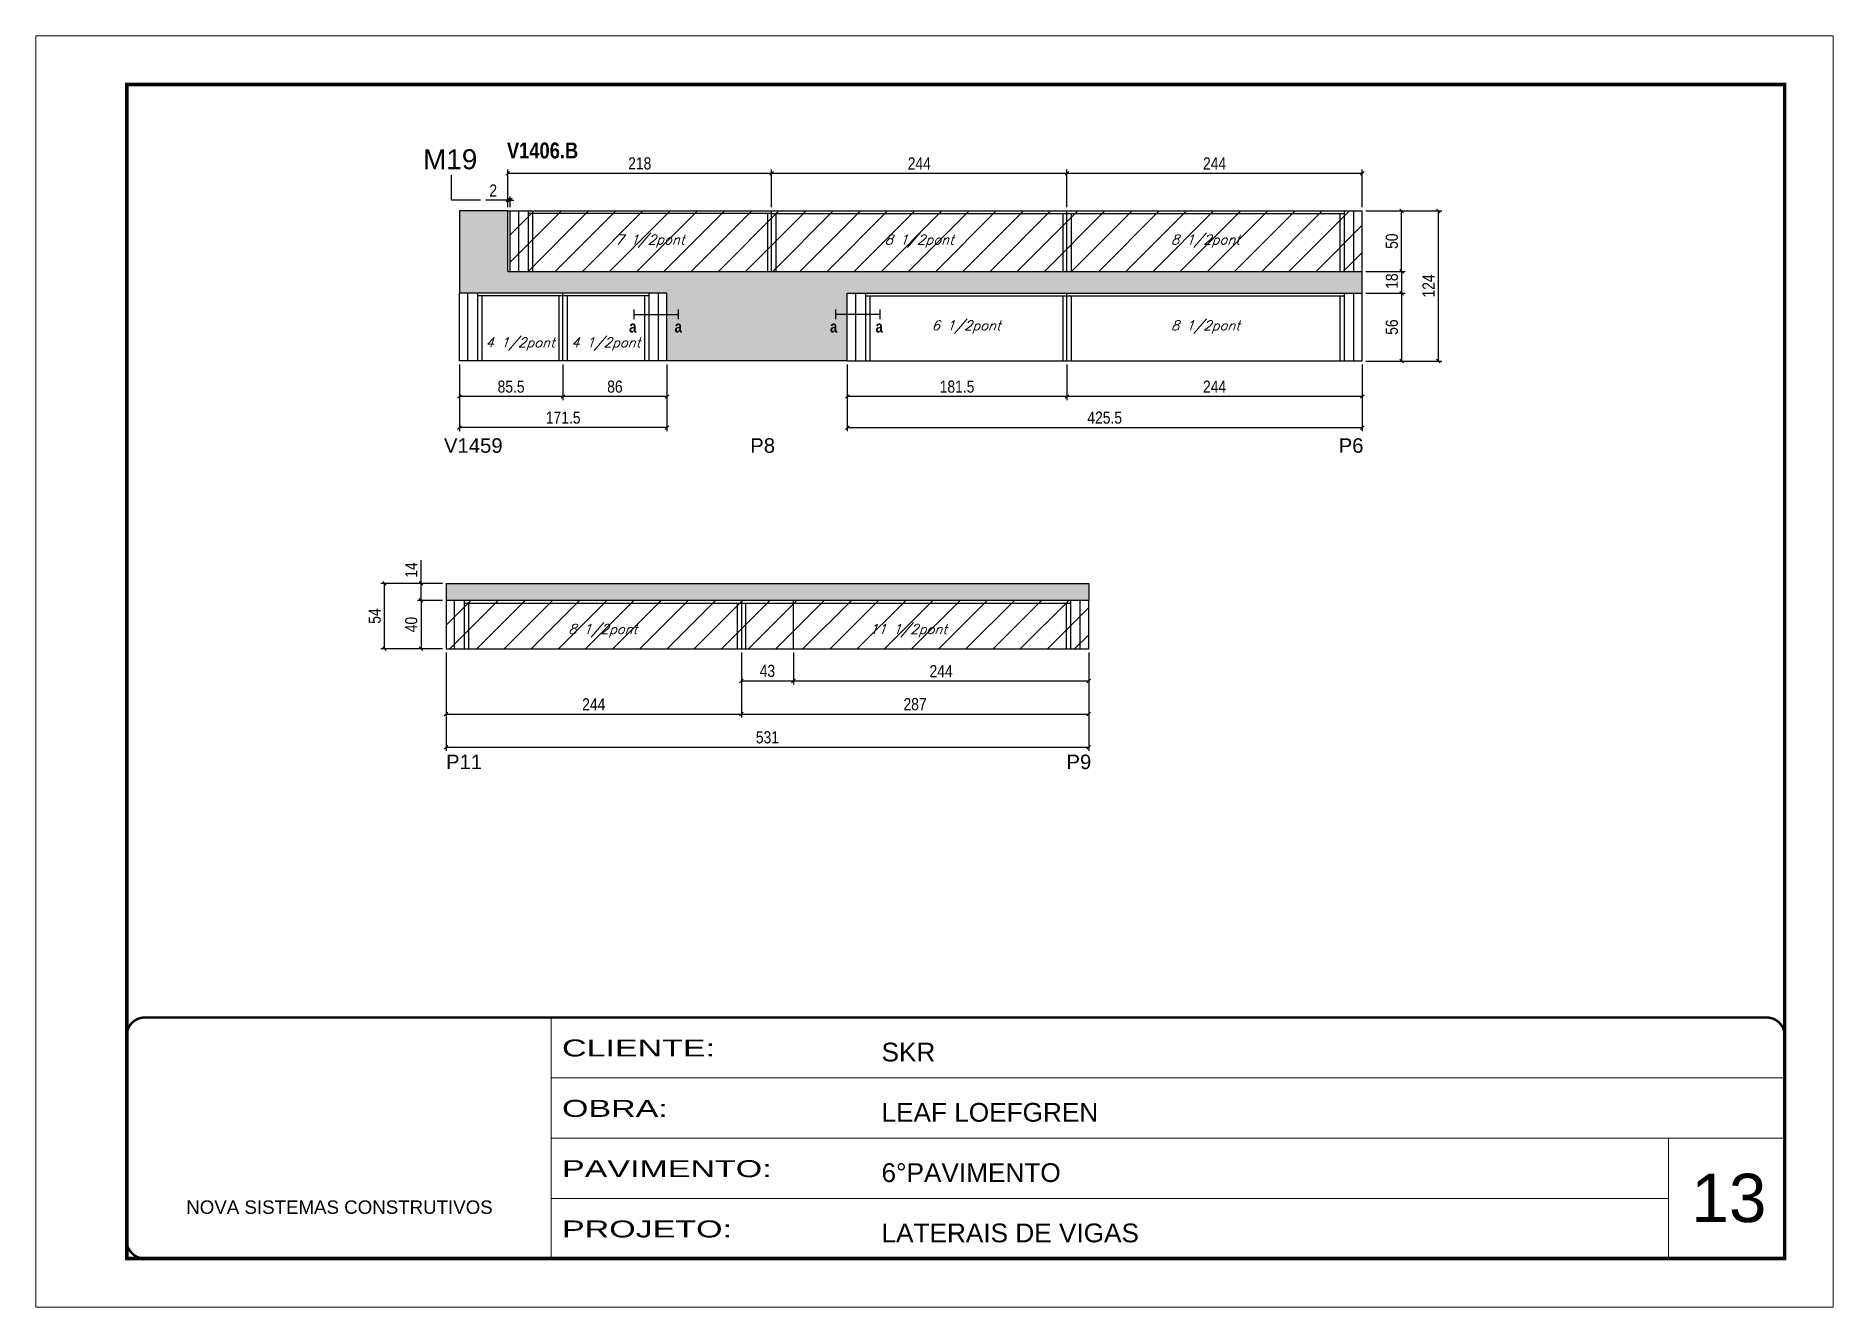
# Model space of a CAD drawing. Extents: x 3309 to 9563, y -2522 to 14608.
# Drawn here: x 3309 to 4794, y 10112 to 11162 of the extents above; entities that cross this region are included whole.
import ezdxf

# ---------------------------------------------------------------- set-up
doc = ezdxf.new("R2010")
doc.units = 0
doc.linetypes.add('CONTINUO', pattern=[0])
doc.linetypes.add('DASHED', pattern=[0.75, 0.5, -0.25])
for name, color, linetype in [('5', 5, 'Continuous'), ('COTA', 241, 'Continuous'), ('detalhes', 4, 'Continuous'), ('NOMENCLATURA', 7, 'Continuous'), ('Painéis', 200, 'Continuous'), ('SARR_2.2x7', 40, 'Continuous'), ('SARR_3.5x7', 81, 'Continuous'), ('texto', 7, 'Continuous')]:
    doc.layers.add(name, color=color, linetype=linetype)
for name, color, linetype, lineweight in [('CARIMBO', 255, 'Continuous', 9), ('Folhas', 255, 'Continuous', 9), ('Hachura', 251, 'Continuous', 9), ('SARRAFO DE PRESSAO', 251, 'DASHED', 9)]:
    doc.layers.add(name, color=color, linetype=linetype, lineweight=lineweight)
doc.styles.add('ARIAL', font='arial.ttf')
doc.styles.add('COTA TECNICA', font='techl___.ttf', dxfattribs={"height": 10})
doc.styles.add('Romans', font='romans.shx')
doc.styles.get("Standard").update_dxf_attribs({"font": 'arial.ttf'})
doc.styles.add('TECNICA', font='techb___.ttf', dxfattribs={"height": 10})
doc.styles.add('Tecnologia', font='')
doc.styles.get('Tecnologia').set_extended_font_data('Forgotten Futurist')
doc.dimstyles.new('PAINEL', dxfattribs={"dimtxt": 10, "dimasz": 3, "dimexe": 3, "dimexo": 3, "dimgap": 3, "dimtad": 1, "dimdec": 1, "dimzin": 12, "dimdsep": 46, "dimtxsty": 'COTA TECNICA', "dimblk1": 'OBLIQUE', "dimblk2": 'OBLIQUE', "dimsah": 1, "dimcen": 0.9, "dimclrd": 4, "dimclre": 4, "dimclrt": 240, "dimadec": 1, "dimazin": 3, "dimtfac": 1, "dimtdec": 1, "dimtmove": 0, "dimatfit": 3, "dimfxl": 1, "dimtolj": 1, "dimtzin": 12, "dimarcsym": 0})

msp = doc.modelspace()

# ---------------------------------------------------------------- texts
at = {"layer": '5', "linetype": 'Continuous'}
for s, p in [('V1459', (3646.54, 10817.8)), ('P8', (3899.6, 10817.8)), ('P6', (4385.86, 10817.8)), ('P11', (3648.23, 10556.49)), ('P9', (4160.91, 10556.49))]:
    msp.add_text(s, height=12, rotation=359.99996, dxfattribs=at).set_placement(p)
at = {"layer": 'CARIMBO', "style": 'ARIAL'}
msp.add_text('13', height=40, dxfattribs=at).set_placement((4677.23, 10182.28))
at = {"layer": 'detalhes', "style": 'TECNICA'}
for p in [(3799.49, 10917.14), (3837.09, 10917.14), (3965.5, 10917.14), (4003.11, 10917.14)]:
    msp.add_text('a', height=9.6, dxfattribs=at).set_placement(p)
at = {"layer": 'NOMENCLATURA', "linetype": 'Continuous'}
msp.add_text('M19', height=16.5, dxfattribs=at).set_placement((3629.26, 11052.01))
at = {"layer": 'NOMENCLATURA', "style": 'TECNICA'}
msp.add_text('V1406.B', height=13.2, dxfattribs=at).set_placement((3698.58, 11060.92))
at = {"layer": 'texto', "color": 2, "char_height": 8, "attachment_point": 5, "style": 'Romans'}
for s, insert in [('{\\Q19;\\C256;7 1/2pont}', (3816.8, 10992.65)), ('{\\Q19;\\C256;8 1/2pont}', (4039.3, 10992.65)), ('{\\Q19;\\C256;8 1/2pont}', (4275.8, 10992.65)), ('{\\Q19;\\C256;6 1/2pont}', (4078.05, 10921.65)), ('{\\Q19;\\C256;8 1/2pont}', (4275.8, 10921.65)), ('{\\Q19;\\C256;4 1/2pont}', (3709.55, 10907.65)), ('{\\Q19;\\C256;4 1/2pont}', (3780.3, 10907.65)), ('{\\Q19;\\C256;8 1/2pont}', (3777.8, 10670.89)), ('{\\Q19;\\C256;11 1/2pont}', (4030.3, 10670.89))]:
    msp.add_mtext(s, dxfattribs=dict(at, insert=insert))

# ---------------------------------------------------------------- blocks, each defined once
blk = doc.blocks.new('9999999999')
at = {"color": 30, "linetype": 'CONTINUO'}
for p, q in [((98564.6, 34230.2), (98564.6, 34429.4)), ((98564.6, 34379.6), (99584, 34379.6)), ((98564.6, 34329.8), (99488, 34329.8)), ((99584, 34329.8), (99488, 34329.8)), ((99488, 34329.8), (99488, 34230.2)), ((98564.6, 34280), (99488, 34280))]:
    blk.add_line(p, q, dxfattribs=at)
at = {"color": 30, "linetype": 'CONTINUO', "const_width": 2}
blk.add_lwpolyline([(99584, 34230.2), (99584, 34414.4, 0.414214), (99569, 34429.4), (98229, 34429.4, 0.414214), (98214, 34414.4), (98214, 34245.2, 0.414214), (98229, 34230.2), (99584, 34230.2)], format="xyb", dxfattribs=at)
at = {"layer": 'Folhas'}
blk.add_lwpolyline([(98139, 34190.2), (99624, 34190.2), (99624, 35240.2), (98139, 35240.2)], close=True, dxfattribs=at)
at = {"layer": 'Folhas', "color": 30, "const_width": 3}
blk.add_lwpolyline([(98214, 34230.2), (99584, 34230.2), (99584, 35200.2), (98214, 35200.2)], close=True, dxfattribs=at)
at = {"color": 7, "linetype": 'Continuous', "ltscale": 5, "style": 'ARIAL'}
for s, height, p in [('SKR', 15.48, (98837.7, 34393.1)), ('LEAF LOEFGREN', 15.483, (98837.7, 34343.3)), ('6°PAVIMENTO', 15.483, (98837.7, 34293.5)), ('NOVA SISTEMAS CONSTRUTIVOS', 11.059, (98263.2, 34267.2)), ('LATERAIS DE VIGAS', 15.483, (98837.7, 34243.7))]:
    blk.add_text(s, height=height, dxfattribs=at).set_placement(p)
at = {"layer": 'Folhas', "color": 7, "style": 'Tecnologia', "width": 1.5}
for s, p in [('CLIENTE:', (98573.7, 34397.2)), ('OBRA:', (98573.7, 34347.3)), ('PAVIMENTO:', (98573.7, 34297.5)), ('PROJETO:', (98573.7, 34247.7))]:
    blk.add_text(s, height=14, dxfattribs=at).set_placement(p)
blk = doc.blocks.new('_Oblique')
at = {"color": 0, "linetype": 'ByBlock', "lineweight": -2}
blk.add_line((-0.5, -0.5), (0.5, 0.5), dxfattribs=at)
blk = doc.blocks.new('*D1812')
at = {"layer": 'COTA', "color": 4, "linetype": 'ByBlock', "lineweight": -2, "transparency": 16777216}
for p, q in [((3979.8, 10890.6), (3979.8, 10835.6)), ((4405.3, 10890.6), (4405.3, 10835.6)), ((3979.8, 10838.6), (4405.3, 10838.6))]:
    blk.add_line(p, q, dxfattribs=at)
at = {"layer": 'Defpoints', "color": 0, "linetype": 'ByBlock', "transparency": 16777216}
for p in [(3979.8, 10893.6), (4405.3, 10893.6), (4405.3, 10838.6)]:
    blk.add_point(p, dxfattribs=at)
at = {"layer": 'COTA', "color": 4, "linetype": 'ByBlock', "lineweight": -2, "transparency": 16777216, "xscale": 3, "yscale": 3, "zscale": 3, "rotation": 180}
blk.add_blockref('_Oblique', (3979.8, 10838.6), dxfattribs=at)
at = {"layer": 'COTA', "color": 4, "linetype": 'ByBlock', "lineweight": -2, "transparency": 16777216, "xscale": 3, "yscale": 3, "zscale": 3}
blk.add_blockref('_Oblique', (4405.3, 10838.6), dxfattribs=at)
at = {"layer": 'COTA', "color": 240, "linetype": 'ByBlock', "transparency": 16777216, "insert": (4192.5, 10846.8), "char_height": 10, "attachment_point": 5, "style": 'COTA TECNICA'}
blk.add_mtext('\\A1;425.5', dxfattribs=at)
blk = doc.blocks.new('*D1813')
at = {"layer": 'COTA', "color": 4, "lineweight": -2, "transparency": 16777216}
for p, q in [((4161.3, 10890.6), (4161.3, 10861.3)), ((4405.3, 10890.6), (4405.3, 10861.3)), ((4405.3, 10864.3), (4161.3, 10864.3))]:
    blk.add_line(p, q, dxfattribs=at)
at = {"layer": 'Defpoints', "color": 0, "transparency": 16777216}
for p in [(4161.3, 10893.6), (4405.3, 10893.6), (4161.3, 10864.3)]:
    blk.add_point(p, dxfattribs=at)
at = {"layer": 'COTA', "color": 4, "lineweight": -2, "transparency": 16777216, "xscale": 3, "yscale": 3, "zscale": 3, "rotation": 180}
blk.add_blockref('_Oblique', (4161.3, 10864.3), dxfattribs=at)
at = {"layer": 'COTA', "color": 4, "lineweight": -2, "transparency": 16777216, "xscale": 3, "yscale": 3, "zscale": 3}
blk.add_blockref('_Oblique', (4405.3, 10864.3), dxfattribs=at)
at = {"layer": 'COTA', "color": 240, "transparency": 16777216, "insert": (4283.3, 10872.4), "char_height": 10, "attachment_point": 5, "style": 'COTA TECNICA'}
blk.add_mtext('\\A1;244', dxfattribs=at)
blk = doc.blocks.new('*D1814')
at = {"layer": 'COTA', "color": 4, "lineweight": -2, "transparency": 16777216}
for p, q in [((3979.8, 10890.6), (3979.8, 10861.3)), ((4161.3, 10890.6), (4161.3, 10861.3)), ((4161.3, 10864.3), (3979.8, 10864.3))]:
    blk.add_line(p, q, dxfattribs=at)
at = {"layer": 'Defpoints', "color": 0, "transparency": 16777216}
for p in [(3979.8, 10893.6), (4161.3, 10893.6), (3979.8, 10864.3)]:
    blk.add_point(p, dxfattribs=at)
at = {"layer": 'COTA', "color": 4, "lineweight": -2, "transparency": 16777216, "xscale": 3, "yscale": 3, "zscale": 3, "rotation": 180}
blk.add_blockref('_Oblique', (3979.8, 10864.3), dxfattribs=at)
at = {"layer": 'COTA', "color": 4, "lineweight": -2, "transparency": 16777216, "xscale": 3, "yscale": 3, "zscale": 3}
blk.add_blockref('_Oblique', (4161.3, 10864.3), dxfattribs=at)
at = {"layer": 'COTA', "color": 240, "transparency": 16777216, "insert": (4070.5, 10872.4), "char_height": 10, "attachment_point": 5, "style": 'COTA TECNICA'}
blk.add_mtext('\\A1;181.5', dxfattribs=at)
blk = doc.blocks.new('*D1806')
at = {"layer": 'COTA', "color": 4, "lineweight": -2, "transparency": 16777216}
for p, q in [((4408.3, 11017.6), (4440.9, 11017.6)), ((4437.9, 10967.6), (4437.9, 11017.6)), ((4408.3, 10967.6), (4440.9, 10967.6))]:
    blk.add_line(p, q, dxfattribs=at)
at = {"layer": 'Defpoints', "color": 0, "transparency": 16777216}
for p in [(4405.3, 11017.6), (4437.9, 11017.6), (4405.3, 10967.6)]:
    blk.add_point(p, dxfattribs=at)
at = {"layer": 'COTA', "color": 4, "lineweight": -2, "transparency": 16777216, "xscale": 3, "yscale": 3, "zscale": 3}
for p, rotation in [((4437.9, 11017.6), 90), ((4437.9, 10967.6), 270)]:
    blk.add_blockref('_Oblique', p, dxfattribs=dict(at, rotation=rotation))
at = {"layer": 'COTA', "color": 240, "transparency": 16777216, "insert": (4429.8, 10992.6), "char_height": 10, "attachment_point": 5, "rotation": 90, "style": 'COTA TECNICA'}
blk.add_mtext('\\A1;50', dxfattribs=at)
blk = doc.blocks.new('*D1807')
at = {"layer": 'COTA', "color": 4, "lineweight": -2, "transparency": 16777216}
for p, q in [((4408.3, 10967.6), (4440.9, 10967.6)), ((4437.9, 10967.6), (4437.9, 10949.6)), ((4408.3, 10949.6), (4440.9, 10949.6))]:
    blk.add_line(p, q, dxfattribs=at)
at = {"layer": 'Defpoints', "color": 0, "transparency": 16777216}
for p in [(4405.3, 10967.6), (4405.3, 10949.6), (4437.9, 10949.6)]:
    blk.add_point(p, dxfattribs=at)
at = {"layer": 'COTA', "color": 4, "lineweight": -2, "transparency": 16777216, "xscale": 3, "yscale": 3, "zscale": 3}
for p, rotation in [((4437.9, 10967.6), 90), ((4437.9, 10949.6), 270)]:
    blk.add_blockref('_Oblique', p, dxfattribs=dict(at, rotation=rotation))
at = {"layer": 'COTA', "color": 240, "transparency": 16777216, "insert": (4429.8, 10959.6), "char_height": 10, "attachment_point": 5, "rotation": 90, "style": 'COTA TECNICA'}
blk.add_mtext('\\A1;18', dxfattribs=at)
blk = doc.blocks.new('*D1808')
at = {"layer": 'COTA', "color": 4, "lineweight": -2, "transparency": 16777216}
for p, q in [((4408.3, 10949.6), (4440.9, 10949.6)), ((4437.9, 10949.6), (4437.9, 10893.6)), ((4408.3, 10893.6), (4440.9, 10893.6))]:
    blk.add_line(p, q, dxfattribs=at)
at = {"layer": 'Defpoints', "color": 0, "transparency": 16777216}
for p in [(4405.3, 10949.6), (4405.3, 10893.6), (4437.9, 10893.6)]:
    blk.add_point(p, dxfattribs=at)
at = {"layer": 'COTA', "color": 4, "lineweight": -2, "transparency": 16777216, "xscale": 3, "yscale": 3, "zscale": 3}
for p, rotation in [((4437.9, 10949.6), 90), ((4437.9, 10893.6), 270)]:
    blk.add_blockref('_Oblique', p, dxfattribs=dict(at, rotation=rotation))
at = {"layer": 'COTA', "color": 240, "transparency": 16777216, "insert": (4429.8, 10921.6), "char_height": 10, "attachment_point": 5, "rotation": 90, "style": 'COTA TECNICA'}
blk.add_mtext('\\A1;56', dxfattribs=at)
blk = doc.blocks.new('*D1809')
at = {"layer": 'COTA', "color": 4, "lineweight": -2, "transparency": 16777216}
for p, q in [((4408.3, 11017.6), (4471.2, 11017.6)), ((4468.2, 10893.6), (4468.2, 11017.6)), ((4408.3, 10893.6), (4471.2, 10893.6))]:
    blk.add_line(p, q, dxfattribs=at)
at = {"layer": 'Defpoints', "color": 0, "transparency": 16777216}
for p in [(4405.3, 11017.6), (4468.2, 11017.6), (4405.3, 10893.6)]:
    blk.add_point(p, dxfattribs=at)
at = {"layer": 'COTA', "color": 4, "lineweight": -2, "transparency": 16777216, "xscale": 3, "yscale": 3, "zscale": 3}
for p, rotation in [((4468.2, 11017.6), 90), ((4468.2, 10893.6), 270)]:
    blk.add_blockref('_Oblique', p, dxfattribs=dict(at, rotation=rotation))
at = {"layer": 'COTA', "color": 240, "transparency": 16777216, "insert": (4460.1, 10955.6), "char_height": 10, "attachment_point": 5, "rotation": 90, "style": 'COTA TECNICA'}
blk.add_mtext('\\A1;124', dxfattribs=at)
blk = doc.blocks.new('*D1815')
at = {"layer": 'COTA', "color": 4, "lineweight": -2, "transparency": 16777216}
for p, q in [((3659.3, 10890.6), (3659.3, 10835.6)), ((3830.8, 10890.6), (3830.8, 10835.6)), ((3830.8, 10838.6), (3659.3, 10838.6))]:
    blk.add_line(p, q, dxfattribs=at)
at = {"layer": 'Defpoints', "color": 0, "transparency": 16777216}
for p in [(3659.3, 10893.6), (3830.8, 10893.6), (3659.3, 10838.6)]:
    blk.add_point(p, dxfattribs=at)
at = {"layer": 'COTA', "color": 4, "lineweight": -2, "transparency": 16777216, "xscale": 3, "yscale": 3, "zscale": 3, "rotation": 180}
blk.add_blockref('_Oblique', (3659.3, 10838.6), dxfattribs=at)
at = {"layer": 'COTA', "color": 4, "lineweight": -2, "transparency": 16777216, "xscale": 3, "yscale": 3, "zscale": 3}
blk.add_blockref('_Oblique', (3830.8, 10838.6), dxfattribs=at)
at = {"layer": 'COTA', "color": 240, "transparency": 16777216, "insert": (3745, 10846.8), "char_height": 10, "attachment_point": 5, "style": 'COTA TECNICA'}
blk.add_mtext('\\A1;171.5', dxfattribs=at)
blk = doc.blocks.new('*D1810')
at = {"layer": 'COTA', "color": 4, "lineweight": -2, "transparency": 16777216}
for p, q in [((3744.8, 10890.6), (3744.8, 10861.3)), ((3830.8, 10890.6), (3830.8, 10861.3)), ((3830.8, 10864.3), (3744.8, 10864.3))]:
    blk.add_line(p, q, dxfattribs=at)
at = {"layer": 'Defpoints', "color": 0, "transparency": 16777216}
for p in [(3744.8, 10893.6), (3830.8, 10893.6), (3744.8, 10864.3)]:
    blk.add_point(p, dxfattribs=at)
at = {"layer": 'COTA', "color": 4, "lineweight": -2, "transparency": 16777216, "xscale": 3, "yscale": 3, "zscale": 3, "rotation": 180}
blk.add_blockref('_Oblique', (3744.8, 10864.3), dxfattribs=at)
at = {"layer": 'COTA', "color": 4, "lineweight": -2, "transparency": 16777216, "xscale": 3, "yscale": 3, "zscale": 3}
blk.add_blockref('_Oblique', (3830.8, 10864.3), dxfattribs=at)
at = {"layer": 'COTA', "color": 240, "transparency": 16777216, "insert": (3787.8, 10872.4), "char_height": 10, "attachment_point": 5, "style": 'COTA TECNICA'}
blk.add_mtext('\\A1;86', dxfattribs=at)
blk = doc.blocks.new('*D1811')
at = {"layer": 'COTA', "color": 4, "lineweight": -2, "transparency": 16777216}
for p, q in [((3659.3, 10890.6), (3659.3, 10861.3)), ((3744.8, 10890.6), (3744.8, 10861.3)), ((3744.8, 10864.3), (3659.3, 10864.3))]:
    blk.add_line(p, q, dxfattribs=at)
at = {"layer": 'Defpoints', "color": 0, "transparency": 16777216}
for p in [(3659.3, 10893.6), (3744.8, 10893.6), (3659.3, 10864.3)]:
    blk.add_point(p, dxfattribs=at)
at = {"layer": 'COTA', "color": 4, "lineweight": -2, "transparency": 16777216, "xscale": 3, "yscale": 3, "zscale": 3, "rotation": 180}
blk.add_blockref('_Oblique', (3659.3, 10864.3), dxfattribs=at)
at = {"layer": 'COTA', "color": 4, "lineweight": -2, "transparency": 16777216, "xscale": 3, "yscale": 3, "zscale": 3}
blk.add_blockref('_Oblique', (3744.8, 10864.3), dxfattribs=at)
at = {"layer": 'COTA', "color": 240, "transparency": 16777216, "insert": (3702, 10872.4), "char_height": 10, "attachment_point": 5, "style": 'COTA TECNICA'}
blk.add_mtext('\\A1;85.5', dxfattribs=at)
blk = doc.blocks.new('*D1817')
at = {"layer": 'COTA', "color": 4, "lineweight": -2, "transparency": 16777216}
for p, q in [((3699.3, 11020.6), (3699.3, 11051.7)), ((3699.3, 11048.7), (3917.3, 11048.7)), ((3917.3, 11020.6), (3917.3, 11051.7))]:
    blk.add_line(p, q, dxfattribs=at)
at = {"layer": 'Defpoints', "color": 0, "transparency": 16777216}
for p in [(3917.3, 11048.7), (3699.3, 11017.6), (3917.3, 11017.6)]:
    blk.add_point(p, dxfattribs=at)
at = {"layer": 'COTA', "color": 4, "lineweight": -2, "transparency": 16777216, "xscale": 3, "yscale": 3, "zscale": 3, "rotation": 180}
blk.add_blockref('_Oblique', (3699.3, 11048.7), dxfattribs=at)
at = {"layer": 'COTA', "color": 4, "lineweight": -2, "transparency": 16777216, "xscale": 3, "yscale": 3, "zscale": 3}
blk.add_blockref('_Oblique', (3917.3, 11048.7), dxfattribs=at)
at = {"layer": 'COTA', "color": 240, "transparency": 16777216, "insert": (3808.3, 11056.8), "char_height": 10, "attachment_point": 5, "style": 'COTA TECNICA'}
blk.add_mtext('\\A1;218', dxfattribs=at)
blk = doc.blocks.new('*D1818')
at = {"layer": 'COTA', "color": 4, "lineweight": -2, "transparency": 16777216}
for p, q in [((3917.3, 11020.6), (3917.3, 11051.7)), ((3917.3, 11048.7), (4161.3, 11048.7)), ((4161.3, 11020.6), (4161.3, 11051.7))]:
    blk.add_line(p, q, dxfattribs=at)
at = {"layer": 'Defpoints', "color": 0, "transparency": 16777216}
for p in [(4161.3, 11048.7), (3917.3, 11017.6), (4161.3, 11017.6)]:
    blk.add_point(p, dxfattribs=at)
at = {"layer": 'COTA', "color": 4, "lineweight": -2, "transparency": 16777216, "xscale": 3, "yscale": 3, "zscale": 3, "rotation": 180}
blk.add_blockref('_Oblique', (3917.3, 11048.7), dxfattribs=at)
at = {"layer": 'COTA', "color": 4, "lineweight": -2, "transparency": 16777216, "xscale": 3, "yscale": 3, "zscale": 3}
blk.add_blockref('_Oblique', (4161.3, 11048.7), dxfattribs=at)
at = {"layer": 'COTA', "color": 240, "transparency": 16777216, "insert": (4039.3, 11056.8), "char_height": 10, "attachment_point": 5, "style": 'COTA TECNICA'}
blk.add_mtext('\\A1;244', dxfattribs=at)
blk = doc.blocks.new('*D1819')
at = {"layer": 'COTA', "color": 4, "lineweight": -2, "transparency": 16777216}
for p, q in [((4161.3, 11020.6), (4161.3, 11051.7)), ((4161.3, 11048.7), (4405.3, 11048.7)), ((4405.3, 11020.6), (4405.3, 11051.7))]:
    blk.add_line(p, q, dxfattribs=at)
at = {"layer": 'Defpoints', "color": 0, "transparency": 16777216}
for p in [(4405.3, 11048.7), (4161.3, 11017.6), (4405.3, 11017.6)]:
    blk.add_point(p, dxfattribs=at)
at = {"layer": 'COTA', "color": 4, "lineweight": -2, "transparency": 16777216, "xscale": 3, "yscale": 3, "zscale": 3, "rotation": 180}
blk.add_blockref('_Oblique', (4161.3, 11048.7), dxfattribs=at)
at = {"layer": 'COTA', "color": 4, "lineweight": -2, "transparency": 16777216, "xscale": 3, "yscale": 3, "zscale": 3}
blk.add_blockref('_Oblique', (4405.3, 11048.7), dxfattribs=at)
at = {"layer": 'COTA', "color": 240, "transparency": 16777216, "insert": (4283.3, 11056.8), "char_height": 10, "attachment_point": 5, "style": 'COTA TECNICA'}
blk.add_mtext('\\A1;244', dxfattribs=at)
blk = doc.blocks.new('*D1826')
at = {"layer": 'COTA', "color": 4, "lineweight": -2, "transparency": 16777216}
for p, q in [((3648.3, 10652.9), (3648.3, 10571.5)), ((4179.3, 10652.9), (4179.3, 10571.5)), ((3648.3, 10574.5), (4179.3, 10574.5))]:
    blk.add_line(p, q, dxfattribs=at)
at = {"layer": 'Defpoints', "color": 0, "transparency": 16777216}
for p in [(3648.3, 10655.9), (4179.3, 10655.9), (4179.3, 10574.5)]:
    blk.add_point(p, dxfattribs=at)
at = {"layer": 'COTA', "color": 4, "lineweight": -2, "transparency": 16777216, "xscale": 3, "yscale": 3, "zscale": 3, "rotation": 180}
blk.add_blockref('_Oblique', (3648.3, 10574.5), dxfattribs=at)
at = {"layer": 'COTA', "color": 4, "lineweight": -2, "transparency": 16777216, "xscale": 3, "yscale": 3, "zscale": 3}
blk.add_blockref('_Oblique', (4179.3, 10574.5), dxfattribs=at)
at = {"layer": 'COTA', "color": 240, "transparency": 16777216, "insert": (3913.8, 10582.7), "char_height": 10, "attachment_point": 5, "style": 'COTA TECNICA'}
blk.add_mtext('\\A1;531', dxfattribs=at)
blk = doc.blocks.new('*D1827')
at = {"layer": 'COTA', "color": 4, "lineweight": -2, "transparency": 16777216}
for p, q in [((3648.3, 10652.9), (3648.3, 10599)), ((3892.3, 10652.9), (3892.3, 10599)), ((3648.3, 10602), (3892.3, 10602))]:
    blk.add_line(p, q, dxfattribs=at)
at = {"layer": 'Defpoints', "color": 0, "transparency": 16777216}
for p in [(3648.3, 10655.9), (3892.3, 10655.9), (3892.3, 10602)]:
    blk.add_point(p, dxfattribs=at)
at = {"layer": 'COTA', "color": 4, "lineweight": -2, "transparency": 16777216, "xscale": 3, "yscale": 3, "zscale": 3, "rotation": 180}
blk.add_blockref('_Oblique', (3648.3, 10602), dxfattribs=at)
at = {"layer": 'COTA', "color": 4, "lineweight": -2, "transparency": 16777216, "xscale": 3, "yscale": 3, "zscale": 3}
blk.add_blockref('_Oblique', (3892.3, 10602), dxfattribs=at)
at = {"layer": 'COTA', "color": 240, "transparency": 16777216, "insert": (3770.3, 10610), "char_height": 10, "attachment_point": 5, "style": 'COTA TECNICA'}
blk.add_mtext('\\A1;244', dxfattribs=at)
blk = doc.blocks.new('*D1828')
at = {"layer": 'COTA', "color": 4, "lineweight": -2, "transparency": 16777216}
for p, q in [((3892.3, 10652.9), (3892.3, 10599)), ((4179.3, 10652.9), (4179.3, 10599)), ((3892.3, 10602), (4179.3, 10602))]:
    blk.add_line(p, q, dxfattribs=at)
at = {"layer": 'Defpoints', "color": 0, "transparency": 16777216}
for p in [(3892.3, 10655.9), (4179.3, 10655.9), (4179.3, 10602)]:
    blk.add_point(p, dxfattribs=at)
at = {"layer": 'COTA', "color": 4, "lineweight": -2, "transparency": 16777216, "xscale": 3, "yscale": 3, "zscale": 3, "rotation": 180}
blk.add_blockref('_Oblique', (3892.3, 10602), dxfattribs=at)
at = {"layer": 'COTA', "color": 4, "lineweight": -2, "transparency": 16777216, "xscale": 3, "yscale": 3, "zscale": 3}
blk.add_blockref('_Oblique', (4179.3, 10602), dxfattribs=at)
at = {"layer": 'COTA', "color": 240, "transparency": 16777216, "insert": (4035.8, 10610.1), "char_height": 10, "attachment_point": 5, "style": 'COTA TECNICA'}
blk.add_mtext('\\A1;287', dxfattribs=at)
blk = doc.blocks.new('*D1829')
at = {"layer": 'COTA', "color": 4, "lineweight": -2, "transparency": 16777216}
for p, q in [((3627.6, 10709.9), (3627.6, 10729)), ((3645.3, 10709.9), (3624.6, 10709.9)), ((3627.6, 10695.9), (3627.6, 10709.9)), ((3645.3, 10695.9), (3624.6, 10695.9))]:
    blk.add_line(p, q, dxfattribs=at)
at = {"layer": 'Defpoints', "color": 0, "transparency": 16777216}
for p in [(3627.6, 10709.9), (3648.3, 10709.9), (3648.3, 10695.9)]:
    blk.add_point(p, dxfattribs=at)
at = {"layer": 'COTA', "color": 4, "lineweight": -2, "transparency": 16777216, "xscale": 3, "yscale": 3, "zscale": 3}
for p, rotation in [((3627.6, 10709.9), 90), ((3627.6, 10695.9), 270)]:
    blk.add_blockref('_Oblique', p, dxfattribs=dict(at, rotation=rotation))
at = {"layer": 'COTA', "color": 240, "transparency": 16777216, "insert": (3619.5, 10720.9), "char_height": 10, "attachment_point": 5, "rotation": 90, "style": 'COTA TECNICA'}
blk.add_mtext('\\A1;14', dxfattribs=at)
blk = doc.blocks.new('*D1830')
at = {"layer": 'COTA', "color": 4, "lineweight": -2, "transparency": 16777216}
for p, q in [((3645.3, 10695.9), (3624.6, 10695.9)), ((3627.6, 10695.9), (3627.6, 10655.9)), ((3645.3, 10655.9), (3624.6, 10655.9))]:
    blk.add_line(p, q, dxfattribs=at)
at = {"layer": 'Defpoints', "color": 0, "transparency": 16777216}
for p in [(3648.3, 10695.9), (3627.6, 10655.9), (3648.3, 10655.9)]:
    blk.add_point(p, dxfattribs=at)
at = {"layer": 'COTA', "color": 4, "lineweight": -2, "transparency": 16777216, "xscale": 3, "yscale": 3, "zscale": 3}
for p, rotation in [((3627.6, 10695.9), 90), ((3627.6, 10655.9), 270)]:
    blk.add_blockref('_Oblique', p, dxfattribs=dict(at, rotation=rotation))
at = {"layer": 'COTA', "color": 240, "transparency": 16777216, "insert": (3619.5, 10675.9), "char_height": 10, "attachment_point": 5, "rotation": 90, "style": 'COTA TECNICA'}
blk.add_mtext('\\A1;40', dxfattribs=at)
blk = doc.blocks.new('*D1831')
at = {"layer": 'COTA', "color": 4, "lineweight": -2, "transparency": 16777216}
for p, q in [((3645.3, 10709.9), (3594.4, 10709.9)), ((3597.4, 10655.9), (3597.4, 10709.9)), ((3645.3, 10655.9), (3594.4, 10655.9))]:
    blk.add_line(p, q, dxfattribs=at)
at = {"layer": 'Defpoints', "color": 0, "transparency": 16777216}
for p in [(3597.4, 10709.9), (3648.3, 10709.9), (3648.3, 10655.9)]:
    blk.add_point(p, dxfattribs=at)
at = {"layer": 'COTA', "color": 4, "lineweight": -2, "transparency": 16777216, "xscale": 3, "yscale": 3, "zscale": 3}
for p, rotation in [((3597.4, 10709.9), 90), ((3597.4, 10655.9), 270)]:
    blk.add_blockref('_Oblique', p, dxfattribs=dict(at, rotation=rotation))
at = {"layer": 'COTA', "color": 240, "transparency": 16777216, "insert": (3589.3, 10682.9), "char_height": 10, "attachment_point": 5, "rotation": 90, "style": 'COTA TECNICA'}
blk.add_mtext('\\A1;54', dxfattribs=at)
blk = doc.blocks.new('*D1824')
at = {"layer": 'COTA', "color": 4, "lineweight": -2, "transparency": 16777216}
for p, q in [((3892.3, 10652.9), (3892.3, 10626.3)), ((3935.3, 10652.9), (3935.3, 10626.3)), ((3892.3, 10629.3), (3935.3, 10629.3))]:
    blk.add_line(p, q, dxfattribs=at)
at = {"layer": 'Defpoints', "color": 0, "transparency": 16777216}
for p in [(3892.3, 10655.9), (3935.3, 10655.9), (3935.3, 10629.3)]:
    blk.add_point(p, dxfattribs=at)
at = {"layer": 'COTA', "color": 4, "lineweight": -2, "transparency": 16777216, "xscale": 3, "yscale": 3, "zscale": 3, "rotation": 180}
blk.add_blockref('_Oblique', (3892.3, 10629.3), dxfattribs=at)
at = {"layer": 'COTA', "color": 4, "lineweight": -2, "transparency": 16777216, "xscale": 3, "yscale": 3, "zscale": 3}
blk.add_blockref('_Oblique', (3935.3, 10629.3), dxfattribs=at)
at = {"layer": 'COTA', "color": 240, "transparency": 16777216, "insert": (3913.8, 10637.6), "char_height": 10, "attachment_point": 5, "style": 'COTA TECNICA'}
blk.add_mtext('\\A1;43', dxfattribs=at)
blk = doc.blocks.new('*D1825')
at = {"layer": 'COTA', "color": 4, "lineweight": -2, "transparency": 16777216}
for p, q in [((3935.3, 10652.9), (3935.3, 10626.3)), ((4179.3, 10652.9), (4179.3, 10626.3)), ((3935.3, 10629.3), (4179.3, 10629.3))]:
    blk.add_line(p, q, dxfattribs=at)
at = {"layer": 'Defpoints', "color": 0, "transparency": 16777216}
for p in [(3935.3, 10655.9), (4179.3, 10655.9), (4179.3, 10629.3)]:
    blk.add_point(p, dxfattribs=at)
at = {"layer": 'COTA', "color": 4, "lineweight": -2, "transparency": 16777216, "xscale": 3, "yscale": 3, "zscale": 3, "rotation": 180}
blk.add_blockref('_Oblique', (3935.3, 10629.3), dxfattribs=at)
at = {"layer": 'COTA', "color": 4, "lineweight": -2, "transparency": 16777216, "xscale": 3, "yscale": 3, "zscale": 3}
blk.add_blockref('_Oblique', (4179.3, 10629.3), dxfattribs=at)
at = {"layer": 'COTA', "color": 240, "transparency": 16777216, "insert": (4057.3, 10637.4), "char_height": 10, "attachment_point": 5, "style": 'COTA TECNICA'}
blk.add_mtext('\\A1;244', dxfattribs=at)
blk = doc.blocks.new('*D3005')
at = {"layer": 'COTA', "color": 4, "lineweight": -2, "transparency": 16777216}
for p, q in [((3699.3, 11026.5), (3681.2, 11026.5)), ((3699.3, 11020.6), (3699.3, 11029.5)), ((3701.3, 11026.5), (3699.3, 11026.5)), ((3701.3, 11020.6), (3701.3, 11029.5)), ((3701.3, 11026.5), (3704.3, 11026.5))]:
    blk.add_line(p, q, dxfattribs=at)
at = {"layer": 'Defpoints', "color": 0, "transparency": 16777216}
for p in [(3699.3, 11026.5), (3699.3, 11017.6), (3701.3, 11017.6)]:
    blk.add_point(p, dxfattribs=at)
at = {"layer": 'COTA', "color": 4, "lineweight": -2, "transparency": 16777216, "xscale": 3, "yscale": 3, "zscale": 3}
blk.add_blockref('_Oblique', (3699.3, 11026.5), dxfattribs=at)
at = {"layer": 'COTA', "color": 4, "lineweight": -2, "transparency": 16777216, "xscale": 3, "yscale": 3, "zscale": 3, "rotation": 180}
blk.add_blockref('_Oblique', (3701.3, 11026.5), dxfattribs=at)
at = {"layer": 'COTA', "color": 240, "transparency": 16777216, "insert": (3687.2, 11034.5), "char_height": 10, "attachment_point": 5, "style": 'COTA TECNICA'}
blk.add_mtext('\\A1;2', dxfattribs=at)

# ---------------------------------------------------------------- dimensions: what is measured, and where the dimension line sits
at = {"layer": 'COTA'}
for base, p1, p2, picture, middle in [((3917.3, 11048.74), (3699.3, 11017.65), (3917.3, 11017.65), '*D1817', (3808.3, 11056.83)), ((3699.3, 11026.45), (3701.3, 11017.65), (3699.3, 11017.65), '*D3005', (3687.24, 11034.45)), ((3892.3, 10601.98), (3648.3, 10655.89), (3892.3, 10655.89), '*D1827', (3770.3, 10610.05)), ((3935.3, 10629.34), (3892.3, 10655.89), (3935.3, 10655.89), '*D1824', (3913.8, 10637.56))]:
    dim = msp.add_linear_dim(base=base, p1=p1, p2=p2, dimstyle='PAINEL', dxfattribs=at)
    dim.commit()
    dim.dimension.update_dxf_attribs({"geometry": picture, "text_midpoint": middle})
for base, p1, p2, picture, middle in [((4161.3, 11048.74), (3917.3, 11017.65), (4161.3, 11017.65), '*D1818', (4039.3, 11056.81)), ((4405.3, 11048.74), (4161.3, 11017.65), (4405.3, 11017.65), '*D1819', (4283.3, 11056.81)), ((4179.3, 10601.98), (3892.3, 10655.89), (4179.3, 10655.89), '*D1828', (4035.8, 10610.07)), ((4179.3, 10629.34), (3935.3, 10655.89), (4179.3, 10655.89), '*D1825', (4057.3, 10637.41))]:
    dim = msp.add_linear_dim(base=base, p1=p1, p2=p2, dimstyle='PAINEL', override={"dimtmove": 1}, dxfattribs=at)
    dim.commit()
    dim.dimension.update_dxf_attribs({"geometry": picture, "text_midpoint": middle})
for base, p1, p2, angle, picture, middle in [((4437.92, 11017.65), (4405.3, 10967.65), (4405.3, 11017.65), 90, '*D1806', (4429.81, 10992.65)), ((4468.16, 11017.65), (4405.3, 10893.65), (4405.3, 11017.65), 90, '*D1809', (4460.08, 10955.65)), ((4437.92, 10893.65), (4405.3, 10949.65), (4405.3, 10893.65), 90, '*D1808', (4429.81, 10921.65)), ((3659.3, 10838.65), (3830.8, 10893.65), (3659.3, 10893.65), 180, '*D1815', (3745.05, 10846.75)), ((3744.8, 10864.3), (3830.8, 10893.65), (3744.8, 10893.65), 180, '*D1810', (3787.8, 10872.43)), ((4161.3, 10864.3), (4405.3, 10893.65), (4161.3, 10893.65), 180, '*D1813', (4283.3, 10872.38)), ((3627.62, 10709.89), (3648.3, 10695.89), (3648.3, 10709.89), 90, '*D1829', (3619.54, 10720.95)), ((3597.38, 10709.89), (3648.3, 10655.89), (3648.3, 10709.89), 90, '*D1831', (3589.27, 10682.89)), ((3627.62, 10655.89), (3648.3, 10695.89), (3648.3, 10655.89), 90, '*D1830', (3619.51, 10675.89)), ((4179.3, 10574.5), (3648.3, 10655.89), (4179.3, 10655.89), 180, '*D1826', (3913.8, 10582.72))]:
    dim = msp.add_linear_dim(base=base, p1=p1, p2=p2, angle=angle, dimstyle='PAINEL', dxfattribs=at)
    dim.commit()
    dim.dimension.update_dxf_attribs({"geometry": picture, "text_midpoint": middle})
dim = msp.add_linear_dim(base=(4437.92, 10949.65), p1=(4405.3, 10967.65), p2=(4405.3, 10949.65), angle=90, dimstyle='PAINEL', dxfattribs=at)
dim.commit()
dim.dimension.update_dxf_attribs({"geometry": '*D1807', "text_midpoint": (4437.92, 10959.65), "dimtype": 160})
for base, p1, p2, picture, middle in [((3659.3, 10864.3), (3744.8, 10893.65), (3659.3, 10893.65), '*D1811', (3702.05, 10872.43)), ((3979.8, 10864.3), (4161.3, 10893.65), (3979.8, 10893.65), '*D1814', (4070.55, 10872.43))]:
    dim = msp.add_linear_dim(base=base, p1=p1, p2=p2, angle=180, dimstyle='PAINEL', override={"dimtmove": 1}, dxfattribs=at)
    dim.commit()
    dim.dimension.update_dxf_attribs({"geometry": picture, "text_midpoint": middle})
at = {"layer": 'COTA', "linetype": 'ByBlock'}
dim = msp.add_linear_dim(base=(4405.3, 10838.65), p1=(3979.8, 10893.65), p2=(4405.3, 10893.65), dimstyle='PAINEL', dxfattribs=at)
dim.commit()
dim.dimension.update_dxf_attribs({"geometry": '*D1812', "text_midpoint": (4192.55, 10846.75)})

# ---------------------------------------------------------------- hatches: boundary and pattern name
at = {"layer": 'COTA'}
h = msp.add_hatch(dxfattribs=at)
h.set_pattern_fill('AR-CONC', color=256, scale=0.03)
h.paths.add_polyline_path([(3699.3, 10967.65), (3699.3, 11017.65), (3659.3, 11017.65), (3659.3, 10949.65), (3830.8, 10949.65), (3830.8, 10893.65), (3979.8, 10893.65), (3979.8, 10949.65), (4405.3, 10949.65), (4405.3, 10967.65)])
h = msp.add_hatch(dxfattribs=at)
h.set_pattern_fill('AR-CONC', color=256, scale=0.03)
h.set_pattern_definition([(50, (-3341.104, -1505.577), (5.46554, -0.4781726), [0.5715, -6.2865]), (355, (-3341.104, -1505.577), (-1.0573026, 5.7317054), [0.4572, -5.0292175]), (100.451445, (-3340.6487, -1505.617), (4.4082374, 5.2535326), [0.4857003, -5.3427073]), (46.1842, (-3341.104, -1504.053), (8.1323712, -1.2612698), [0.85725, -9.42975]), (96.63556, (-3340.4265, -1504.158), (7.122124, 7.4227837), [0.7285507, -8.0140682]), (351.18415, (-3341.104, -1504.053), (7.122124, 7.4227837), [0.685799, -7.543792]), (21, (-3340.342, -1504.434), (4.5484317, -3.067956), [0.5715, -6.2865]), (326, (-3340.342, -1504.434), (1.8540609, 5.525639), [0.4572, -5.0292]), (71.451445, (-3339.963, -1504.69), (6.4024926, 2.457683), [0.4857003, -5.3426981]), (37.5, (-3341.1042, -1505.5771), (0.0926581, 2.53665117), [0, -4.96824, 0, -5.1054, 0, -5.04825]), (7.5, (-3341.1042, -1505.577), (2.0045899, 3.00541724), [0, -2.91084, 0, -4.85394, 0, -1.92405]), (327.5, (-3342.8034, -1505.5771), (4.06771786, -0.17186232), [0, -1.905, 0, -5.9436, 0, -7.8867]), (317.5, (-3343.5654, -1505.577), (4.4438754, 0.7627947), [0, -2.4765, 0, -3.94716, 0, -5.6007])])
h.paths.add_polyline_path([(3648.3, 10709.89), (3648.3, 10695.89), (4179.3, 10695.89), (4179.3, 10709.89)])
at = {"layer": 'Hachura'}
h = msp.add_hatch(dxfattribs=at)
h.set_pattern_fill('ANSI31', color=256, scale=5)
h.paths.add_polyline_path([(3701.3, 11017.65), (3701.3, 10967.65), (3917.3, 10967.65), (3917.3, 11017.65)])
h.paths.add_polyline_path([(4161.3, 10967.65), (4161.3, 11017.65), (3917.3, 11017.65), (3917.3, 10967.65)])
h.paths.add_polyline_path([(4161.3, 11017.65), (4161.3, 10967.65), (4405.3, 10967.65), (4405.3, 11017.65)])
h = msp.add_hatch(dxfattribs=at)
h.set_pattern_fill('ANSI31', color=256, scale=5)
h.paths.add_polyline_path([(3648.3, 10695.89), (3648.3, 10655.89), (3892.3, 10655.89), (3892.3, 10695.89)])
h.paths.add_polyline_path([(3935.3, 10695.89), (3892.3, 10695.89), (3892.3, 10655.89), (3935.3, 10655.89)])
h.paths.add_polyline_path([(3935.3, 10695.89), (3935.3, 10655.89), (4179.3, 10655.89), (4179.3, 10695.89)])

# ---------------------------------------------------------------- linework, layer by layer
at = {"ltscale": 3}
for p, q in [((3803.71, 10928.27), (3803.71, 10936.26)), ((3803.71, 10932.1), (3840.3, 10932.1)), ((3840.3, 10928.27), (3840.3, 10936.26)), ((3970.29, 10928.27), (3970.29, 10936.26)), ((4006.88, 10932.1), (3970.29, 10932.1)), ((4006.88, 10928.27), (4006.88, 10936.26))]:
    msp.add_line(p, q, dxfattribs=at)
at = {"layer": 'COTA'}
for p, q in [((3699.3, 11017.65), (3659.3, 11017.65)), ((3659.3, 11017.65), (3659.3, 10949.65)), ((4405.3, 10949.65), (4405.3, 10967.65)), ((3979.8, 10893.65), (3830.8, 10893.65)), ((3648.3, 10709.89), (3648.3, 10695.89)), ((3648.3, 10709.89), (4179.3, 10709.89)), ((4179.3, 10709.89), (4179.3, 10695.89))]:
    msp.add_line(p, q, dxfattribs=at)
at = {"layer": 'NOMENCLATURA', "linetype": 'Continuous'}
for p, q in [((3652.81, 11026.45), (3652.81, 11047.22)), ((3676.71, 11026.45), (3652.81, 11026.45))]:
    msp.add_line(p, q, dxfattribs=at)
at = {"layer": 'Painéis', "linetype": 'ByBlock'}
for p, q in [((3699.3, 11017.65), (4405.3, 11017.65)), ((3699.3, 10967.65), (3699.3, 11017.65)), ((3701.3, 10967.65), (3701.3, 11017.65)), ((3917.3, 10967.65), (3917.3, 11017.65)), ((4161.3, 10967.65), (4161.3, 11017.65)), ((4405.3, 10967.65), (4405.3, 11017.65)), ((3699.3, 10967.65), (4405.3, 10967.65)), ((3830.8, 10949.65), (3659.3, 10949.65)), ((3659.3, 10893.65), (3659.3, 10949.65)), ((3744.8, 10893.65), (3744.8, 10949.65)), ((3830.8, 10893.65), (3830.8, 10949.65)), ((3979.8, 10949.65), (4405.3, 10949.65)), ((3979.8, 10893.65), (3979.8, 10949.65)), ((4161.3, 10893.65), (4161.3, 10949.65)), ((4405.3, 10893.65), (4405.3, 10949.65)), ((3830.8, 10893.65), (3659.3, 10893.65)), ((3979.8, 10893.65), (4405.3, 10893.65)), ((4179.3, 10695.89), (3648.3, 10695.89)), ((3648.3, 10695.89), (3648.3, 10655.89)), ((3892.3, 10695.89), (3892.3, 10655.89)), ((3935.3, 10655.89), (3935.3, 10695.89)), ((4179.3, 10655.89), (4179.3, 10695.89)), ((3648.3, 10655.89), (4179.3, 10655.89))]:
    msp.add_line(p, q, dxfattribs=at)
at = {"layer": 'SARR_2.2x7', "linetype": 'Continuous'}
for p, q in [((3708.3, 10967.65), (3708.3, 11017.65)), ((3917.3, 11015.45), (3716.3, 11015.45)), ((3917.3, 11015.45), (4161.3, 11015.45)), ((4161.3, 11015.45), (4390.3, 11015.45)), ((4398.3, 10967.65), (4398.3, 11017.65)), ((3666.3, 10893.65), (3666.3, 10949.65)), ((3744.8, 10947.45), (3674.3, 10947.45)), ((3815.8, 10947.45), (3744.8, 10947.45)), ((3823.8, 10893.65), (3823.8, 10949.65)), ((3986.8, 10893.65), (3986.8, 10949.65)), ((3994.8, 10947.45), (4161.3, 10947.45)), ((4161.3, 10947.45), (4390.3, 10947.45)), ((4398.3, 10893.65), (4398.3, 10949.65)), ((3655.3, 10655.89), (3655.3, 10695.89)), ((3663.3, 10693.69), (3892.3, 10693.69)), ((3892.3, 10693.69), (4164.3, 10693.69)), ((4172.3, 10655.89), (4172.3, 10695.89))]:
    msp.add_line(p, q, dxfattribs=at)
at = {"layer": 'SARR_3.5x7'}
for p, q in [((3716.3, 10967.65), (3716.3, 11017.65)), ((3719.8, 11015.45), (3719.8, 10967.65)), ((3913.8, 11015.45), (3913.8, 10967.65)), ((3920.8, 11015.45), (3920.8, 10967.65)), ((4157.8, 11015.45), (4157.8, 10967.65)), ((4164.8, 11015.45), (4164.8, 10967.65)), ((4386.8, 11015.45), (4386.8, 10967.65)), ((4390.3, 11017.65), (4390.3, 10967.65)), ((3674.3, 10949.65), (3674.3, 10893.65)), ((3677.8, 10947.45), (3677.8, 10893.65)), ((3741.35, 10947.45), (3741.35, 10893.65)), ((3748.25, 10947.45), (3748.25, 10893.65)), ((3812.3, 10947.45), (3812.3, 10893.65)), ((3815.8, 10949.65), (3815.8, 10893.65)), ((3994.8, 10949.65), (3994.8, 10893.65)), ((3998.3, 10947.45), (3998.3, 10893.65)), ((4157.8, 10947.45), (4157.8, 10893.65)), ((4164.8, 10947.45), (4164.8, 10893.65)), ((4386.8, 10947.45), (4386.8, 10893.65)), ((4390.3, 10949.65), (4390.3, 10893.65)), ((3663.3, 10695.89), (3663.3, 10655.89)), ((3666.8, 10693.69), (3666.8, 10655.89)), ((3888.8, 10693.69), (3888.8, 10655.89)), ((3895.8, 10693.69), (3895.8, 10655.89)), ((4160.8, 10693.69), (4160.8, 10655.89)), ((4164.3, 10695.89), (4164.3, 10655.89))]:
    msp.add_line(p, q, dxfattribs=at)

# ---------------------------------------------------------------- block references
at = {"layer": 'SARRAFO DE PRESSAO', "color": 6, "linetype": 'ByBlock'}
msp.add_blockref('9999999999', (-94829.61, -24078.07), dxfattribs=at)

msp.set_redraw_order([(e.dxf.handle, doc.entitydb.next_handle()) for e in msp.query("TEXT MTEXT ATTDEF DIMENSION ARC_DIMENSION")])  # texts and dimensions are drawn at this point

doc.saveas('drawing.dxf')
